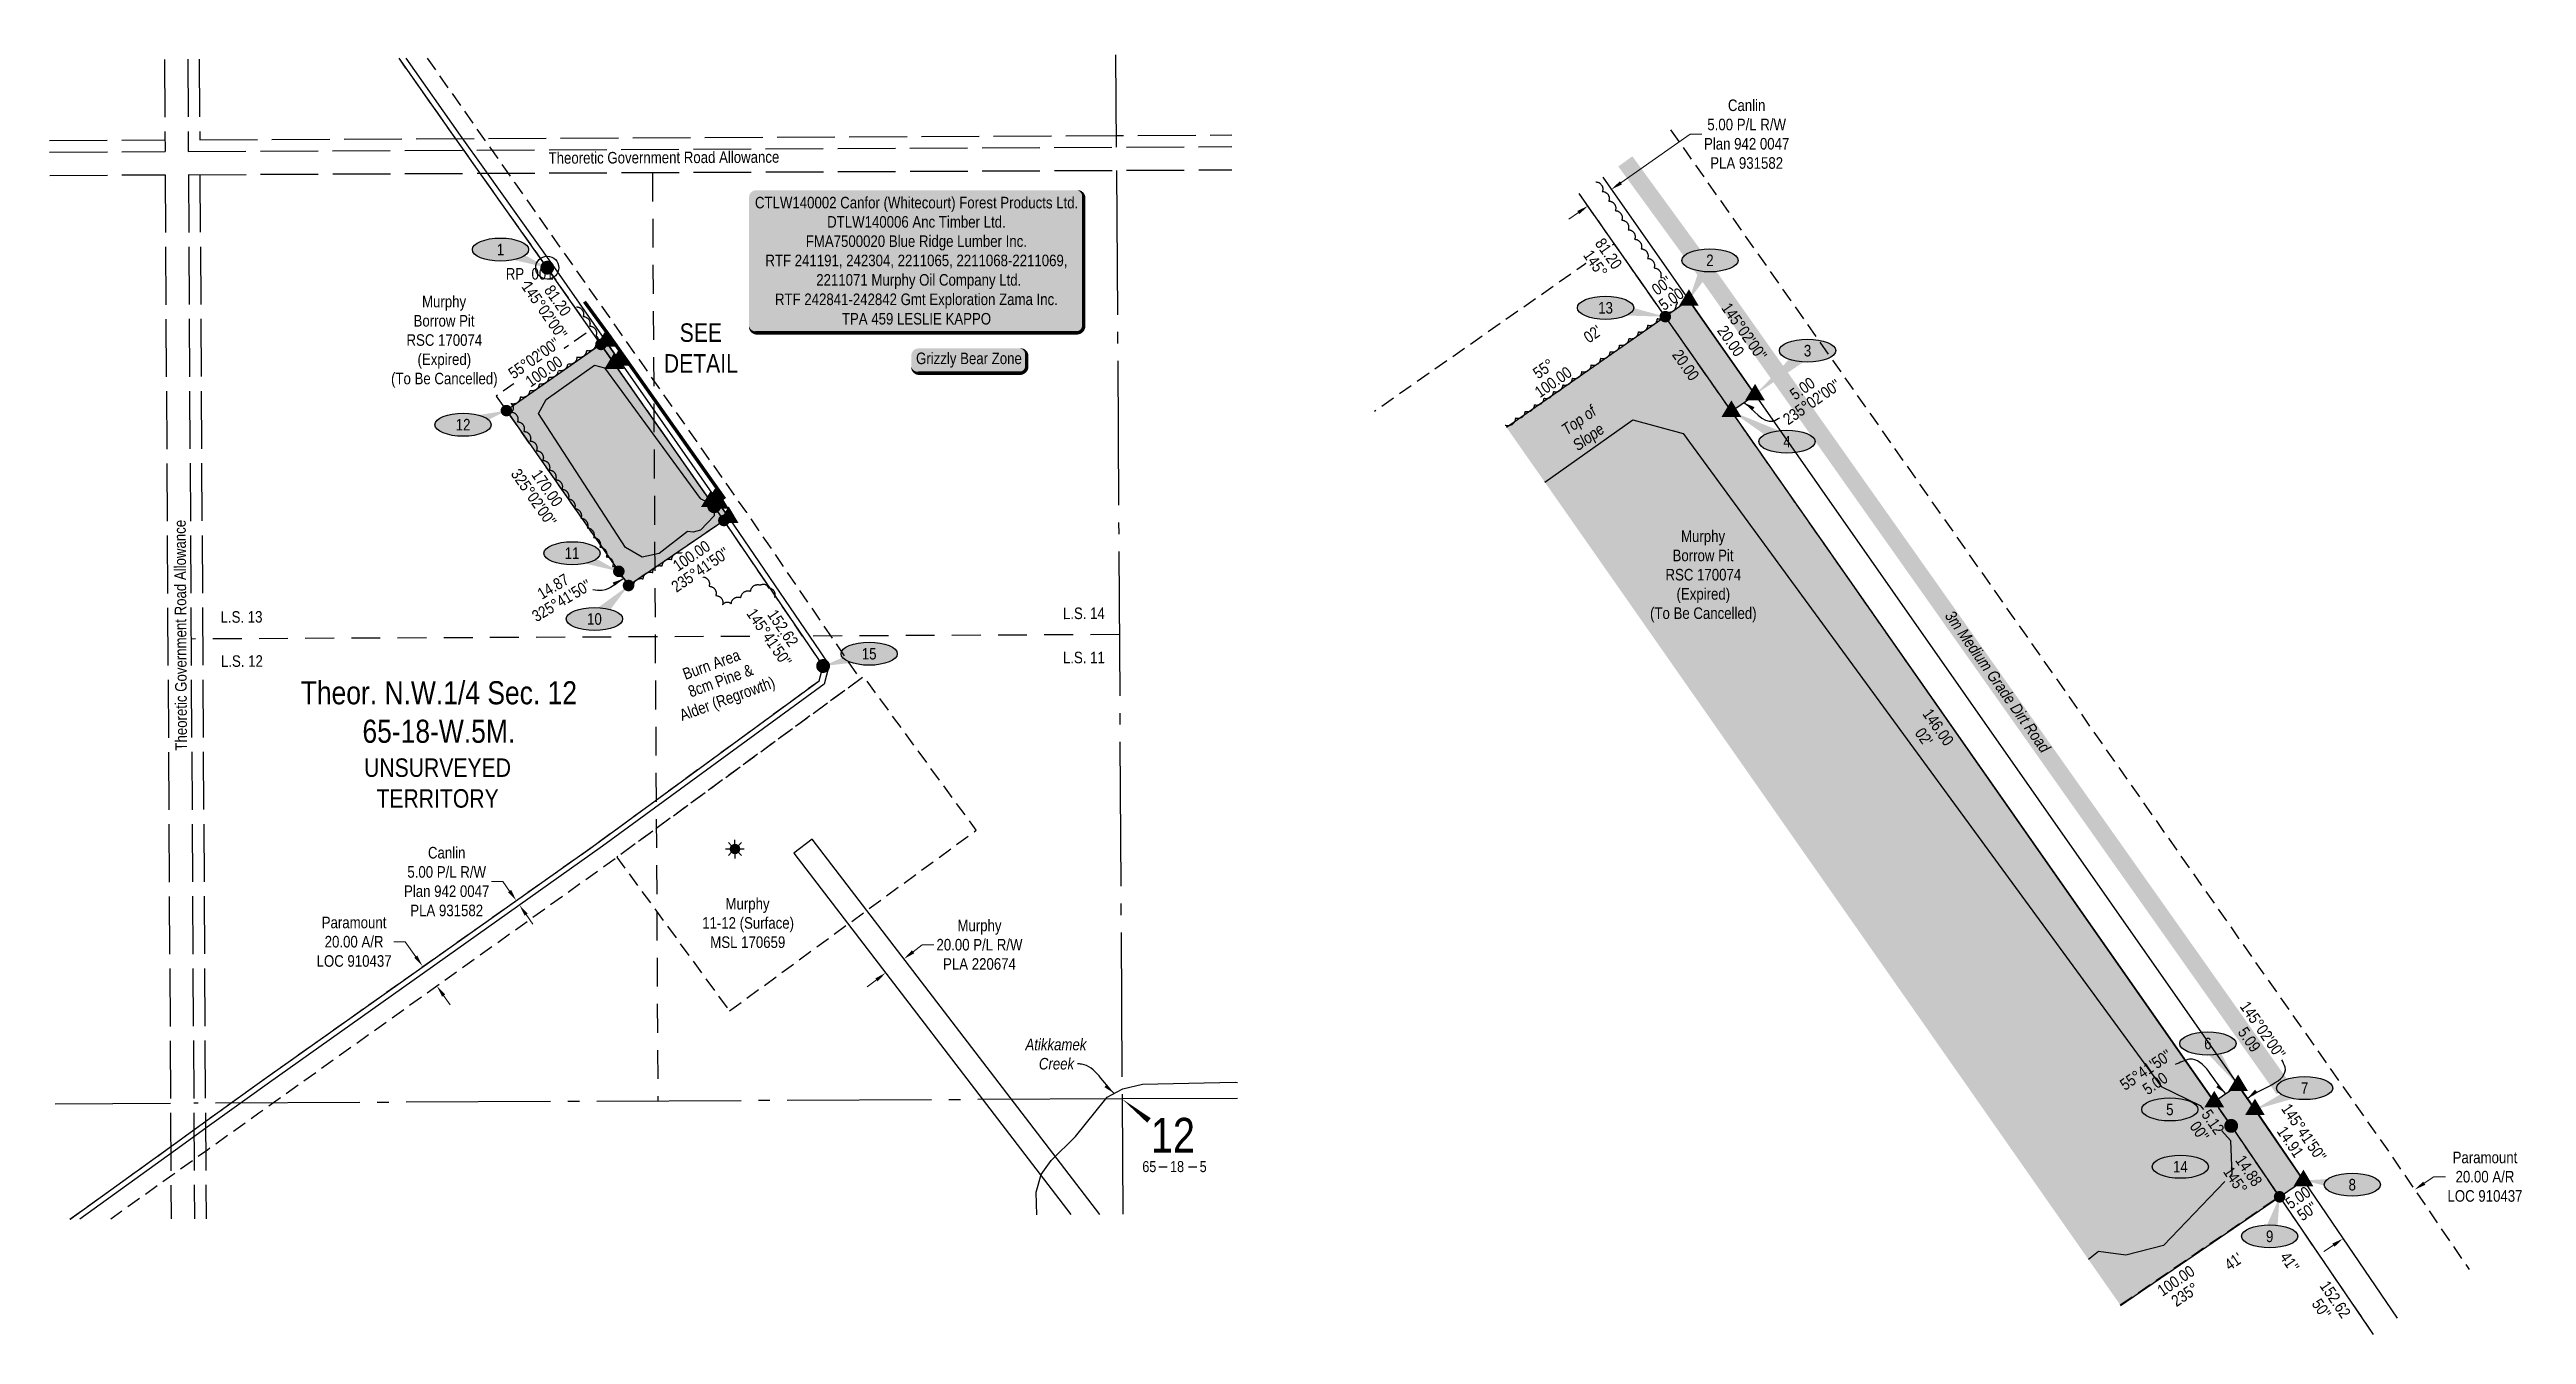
# Model space of a CAD drawing. Extents: x 524982 to 528930, y 6051341 to 6054222.
# Drawn here: x 525899 to 528044, y 6051341 to 6052454 of the extents above; entities that cross this region are included whole.
import ezdxf
from ezdxf.enums import TextEntityAlignment as Align

# ---------------------------------------------------------------- set-up
doc = ezdxf.new("R2010")
doc.units = 0
doc.header["$LTSCALE"] = 5
for name, pattern in [('0', [1, 1, 0]), ('foc-ACCESSROAD', [3.75, 2.5, -1.25]), ('foc-LSD', [8, 5, -3]), ('foc-QUARTERLINE', [33, 25, -3, 2, -3]), ('foc-UNSURVEYED', [12.5, 10, -2.5])]:
    doc.linetypes.add(name, pattern=pattern)
for name, color, linetype in [('10', 1, 'Continuous'), ('35', 37, 'Continuous'), ('9', 3, 'Continuous'), ('AS-ROADS', 254, 'Continuous'), ('AS-WILDLIFE-BLOCK', 131, 'Continuous'), ('C-RW', 13, 'Continuous'), ('C-SYMBOL', 7, 'Continuous'), ('C-WS', 13, 'foc-ACCESSROAD'), ('C-WS-S', 13, 'Continuous'), ('CG-NOTES', 7, 'Continuous'), ('DETAIL-T', 7, 'Continuous'), ('F-AR', 190, 'foc-ACCESSROAD'), ('L-BD', 7, 'Continuous'), ('L-BD1', 253, 'Continuous'), ('L-MON', 1, 'Continuous'), ('L-QSEC', 8, 'foc-QUARTERLINE'), ('L-ROAD-T', 7, 'Continuous'), ('L-SECLBL', 7, 'Continuous'), ('L-SECTION-LSD', 7, 'foc-LSD'), ('L-UNS-T', 3, 'Continuous'), ('L-USEC', 7, 'foc-UNSURVEYED'), ('P-ELEVATION', 7, 'Continuous'), ('P-PROPOSED', 10, 'Continuous'), ('P-PROPOSED-H', 21, 'Continuous'), ('T-BUSH', 110, '0'), ('T-BUSH-T', 110, 'Continuous'), ('T-SLOPE', 48, 'Continuous'), ('T-WATER', 160, 'Continuous'), ('T-WATER-T', 170, 'Continuous')]:
    doc.layers.add(name, color=color, linetype=linetype)
for name, color, linetype, lineweight in [('C-RW-T', 13, 'Continuous', 9), ('C-WS-T', 13, 'Continuous', 9), ('F-AR-T', 190, 'Continuous', 9), ('F-RW-T', 190, 'Continuous', 9), ('T-TEXT', 48, 'Continuous', 18)]:
    doc.layers.add(name, color=color, linetype=linetype, lineweight=lineweight)
doc.styles.add('100L', font='ARIALN.TTF', dxfattribs={"height": 11})
doc.styles.add('175L', font='ARIALN.TTF', dxfattribs={"height": 20})
doc.styles.add('80', font='ARIALN.TTF', dxfattribs={"height": 10})
doc.styles.add('80CG', font='ARIALN.TTF', dxfattribs={"height": 10})
doc.styles.add('80L', font='ARIALN.TTF', dxfattribs={"height": 10})
doc.styles.add('80LS', font='ARIALNI.TTF', dxfattribs={"height": 10})
doc.styles.add('foc-LtypeFont', font='ARIALN.TTF', dxfattribs={"height": 7.35})
doc.styles.add('SIMPLEX', font='ARIALN.TTF')
doc.linetypes.add('foc-TOPO-flowdirection-NOLINE', pattern='A,0,[">",foc-LtypeFont,S=0.3,R=0,X=0,Y=-0.945],-20,[">",foc-LtypeFont,S=0.3,R=0,X=0,Y=-0.945],0', length=20)
doc.dimstyles.new('Compass 5 000', dxfattribs={"dimscale": 5, "dimtxt": 9, "dimasz": 2, "dimexe": 0.2, "dimexo": 0.0625, "dimgap": 0.5, "dimtad": 0, "dimtih": 1, "dimtoh": 1, "dimzin": 0, "dimdsep": 46, "dimtxsty": '80CG', "dimcen": 0.1, "dimse1": 1, "dimse2": 1, "dimclrd": 256, "dimclrt": 256, "dimaunit": 1, "dimadec": 4, "dimazin": 0, "dimtfac": 0.06, "dimtofl": 0, "dimtmove": 0, "dimatfit": 1, "dimfxl": 0.2, "dimtolj": 1, "dimtzin": 0, "dimlwd": -1, "dimarcsym": 0})

msp = doc.modelspace()

# ---------------------------------------------------------------- texts
at = {"layer": '35', "color": 3, "style": '80'}
msp.add_attdef('RP_001', (526294.092, 6052254.488), 'RP', height=9.9949, dxfattribs=at)
at = {"layer": 'C-SYMBOL', "color": 3, "insert": (526236.129, 6051906.667), "char_height": 19.98973, "width": 238.29043, "attachment_point": 2, "style": '175L'}
msp.add_mtext('Theor. N.W.1/4 Sec. 12\\P65-18-W.5M.', dxfattribs=at)
at = {"layer": 'C-WS-T', "char_height": 9.99487, "attachment_point": 1, "style": '80L'}
for s, width, insert in [('\\pi27.22565,t137.16918;Murphy\\P\\pi19.89313,tz;Borrow Pit\\P\\pi13.78439;RSC 170074\\P\\pi23.30883;(Expired)\\P\\pi0.39427;(To Be Cancelled)', 91.67638, (527284.632, 6052037.262)), ('\\pi20.86466;Murphy\\P\\pi0.66357;11-12 (Surface)\\P\\pi7.69612;MSL 170659', 78.9544, (526463.498, 6051718.996))]:
    msp.add_mtext_dynamic_manual_height_columns(s, width=width, gutter_width=49.974, heights=[0], dxfattribs=dict(at, insert=insert))
at = {"layer": 'DETAIL-T', "color": 3, "insert": (526463.015, 6052195.249), "char_height": 15.9918, "width": 63.60346, "attachment_point": 5, "style": '80CG'}
msp.add_mtext('SEE\\PDETAIL', dxfattribs=at)
at = {"layer": 'L-BD1', "style": '80L'}
for s, height, rotation, p in [("145°02'00''", 9.99487, 304.9671, (527366.66, 6052209.501)), ('20.00', 9.9949, 304.9671, (527354.989, 6052201.338)), ('20.00', 9.9949, 304.9671, (527315.975, 6052180.459)), ("235°02'00''", 9.99487, 34.9671, (527425.115, 6052148.503)), ('5.00', 9.9949, 34.9671, (527416.952, 6052160.174)), ("325°02'00''", 9.99487, 304.9671, (526318.299, 6052065.762)), ('170.00', 9.9949, 304.9671, (526329.971, 6052073.924)), ("325°41'50''", 9.99487, 30.963415, (526342.414, 6051976.535)), ('14.87', 9.9949, 30.963415, (526335.087, 6051988.748)), ("02'", 9.9949, 304.9671, (527522.181, 6051858.503)), ("145°02'00''", 9.99487, 304.9671, (527815.691, 6051604.549)), ('5.09', 9.9949, 304.9671, (527804.019, 6051596.386)), ("145°41'50''", 9.99487, 304.3029, (527851.325, 6051515.77)), ('14.91', 9.9949, 304.3029, (527839.559, 6051507.743)), ('5.00', 9.9949, 34.3029, (527846.11, 6051459.482)), ("50''", 9.9949, 34.3029, (527854.137, 6051447.717)), ("41'", 9.9949, 34.3029, (527790.332, 6051404.187))]:
    msp.add_text(s, height=height, rotation=rotation, dxfattribs=at).set_placement(p, align=Align.MIDDLE)
at = {"layer": 'L-BD1', "char_height": 9.9949, "attachment_point": 2, "style": '80L', "bg_fill": 1, "box_fill_scale": 1.15, "bg_fill_color": 21, "bg_fill_transparency": 0}
for s, insert, width, rotation in [('146.00', (527538.723, 6051869.694), 34.51611, 304.9671), ("55°41'50''", (527711.586, 6051574.247), 49.91065, 34.3029), ('5.00', (527719.613, 6051562.481), 21.8214, 34.3029)]:
    msp.add_mtext(s, dxfattribs=dict(at, insert=insert, width=width, rotation=rotation))
at = {"layer": 'L-BD1', "char_height": 9.99487, "attachment_point": 1, "line_spacing_factor": 0.855, "style": '80L', "bg_fill": 1, "box_fill_scale": 1, "bg_fill_color": 21, "bg_fill_transparency": 0}
for s, insert, width, rotation in [("\\pi0.27837;5.12\\P\\pi2.83845;00''", (527770.103, 6051537.257), 21.78049, 304.9671), ('\\pi0.66357;14.88\\P\\pi2.85208;145°', (527799.315, 6051497.915), 28.23693, 304.3029)]:
    msp.add_mtext(s, dxfattribs=dict(at, insert=insert, width=width, rotation=rotation))
at = {"layer": 'L-ROAD-T', "style": '80L'}
for rotation, p in [(0.267536, (526431.054, 6052360.252)), (90.330409, (526012.459, 6051946.494))]:
    msp.add_text('Theoretic Government Road Allowance', height=9.99487, rotation=rotation, dxfattribs=at).set_placement(p, align=Align.MIDDLE_CENTER)
at = {"layer": 'L-UNS-T', "color": 3, "insert": (526234.996, 6051818.373), "char_height": 15.99179, "attachment_point": 5, "style": '80L'}
msp.add_mtext_dynamic_manual_height_columns('UNSURVEYED TERRITORY', width=126.34886, gutter_width=47.476, heights=[0], dxfattribs=at)
at = {"layer": 'T-TEXT', "insert": (527590.228, 6051909.248), "char_height": 9.99487, "width": 147.0163, "attachment_point": 2, "rotation": 305.242944, "style": '80LS'}
msp.add_mtext('3m Medium Grade Dirt Road', dxfattribs=at)
at = {"layer": 'T-WATER-T', "insert": (526744.073, 6051597.049), "char_height": 9.98973, "attachment_point": 1, "style": '80L'}
msp.add_mtext_dynamic_manual_height_columns('\\pi0.04995;{\\fArial Narrow|b0|i1|c0|p34;Atikkamek \\P\\pi11.70236;Creek}', width=53.49656, gutter_width=49.974, heights=[0], dxfattribs=at)

# ---------------------------------------------------------------- blocks, each defined once
blk = doc.blocks.new('L-SECLBL')
at = {"layer": '9', "color": 7}
for p, q in [((-5.1, -27.8), (-12.3, -27.8)), ((20.7, -27.8), (13.5, -27.8))]:
    blk.add_line(p, q, dxfattribs=at)
at = {"layer": '10', "color": 2, "style": 'SIMPLEX'}
blk.add_attdef('SEC', text='', height=30, dxfattribs=at).set_placement((0, 0), align=Align.MIDDLE)
at = {"layer": '10', "color": 5, "style": '80L'}
blk.add_attdef('TWP', text='', height=9.5, dxfattribs=at).set_placement((-14.4, -27.4), align=Align.MIDDLE_RIGHT)
blk.add_attdef('RGE', text='', height=9.5, dxfattribs=at).set_placement((3.6, -27.4), align=Align.MIDDLE_CENTER)
blk.add_attdef('MER', text='', height=9.5, dxfattribs=at).set_placement((23.2, -27.4), align=Align.MIDDLE_LEFT)
blk = doc.blocks.new('*D421')
at = {"layer": 'C-RW-T', "transparency": 16777216}
for p, q in [((526646.8, 6051672.3), (526654.7, 6051678.4)), ((526654.7, 6051678.4), (526664.7, 6051678.4)), ((526615.1, 6051648), (526607.1, 6051641.9))]:
    blk.add_line(p, q, dxfattribs=at)
for points in [[(526645.8, 6051673.6), (526647.8, 6051671), (526638.9, 6051666.2)], [(526614.1, 6051649.3), (526616.1, 6051646.7), (526623, 6051654.1)]]:
    blk.add_solid(points, dxfattribs=at)
at = {"layer": 'C-RW-T', "transparency": 16777216, "insert": (526704.3, 6051678.4), "char_height": 10, "attachment_point": 5, "style": '80CG'}
blk.add_mtext('\\A1;Murphy\\P20.00 P/L R/W\\PPLA 220674', dxfattribs=at)
blk = doc.blocks.new('*D422')
at = {"layer": 'F-AR-T', "transparency": 16777216}
for p, q in [((526207, 6051681), (526197, 6051681)), ((526216.2, 6051668.1), (526207, 6051681)), ((526240.2, 6051634.5), (526246, 6051626.4))]:
    blk.add_line(p, q, dxfattribs=at)
for points in [[(526217.5, 6051669.1), (526214.8, 6051667.2), (526222, 6051660)], [(526241.6, 6051635.5), (526238.9, 6051633.5), (526234.4, 6051642.6)]]:
    blk.add_solid(points, dxfattribs=at)
at = {"layer": 'F-AR-T', "transparency": 16777216, "insert": (526162.7, 6051681), "char_height": 10, "attachment_point": 5, "style": '80CG'}
blk.add_mtext('\\A1;Paramount\\P20.00 A/R\\PLOC 910437', dxfattribs=at)
blk = doc.blocks.new('*D423')
at = {"layer": 'F-RW-T', "transparency": 16777216}
for p, q in [((526291.6, 6051733.1), (526281.6, 6051733.1)), ((526297.4, 6051724.9), (526291.6, 6051733.1)), ((526311.8, 6051704.6), (526317.6, 6051696.4))]:
    blk.add_line(p, q, dxfattribs=at)
for points in [[(526298.7, 6051725.9), (526296, 6051723.9), (526303.2, 6051716.7)], [(526313.1, 6051705.5), (526310.4, 6051703.6), (526306, 6051712.7)]]:
    blk.add_solid(points, dxfattribs=at)
at = {"layer": 'F-RW-T', "transparency": 16777216, "insert": (526242.9, 6051733.1), "char_height": 10, "attachment_point": 5, "style": '80CG'}
blk.add_mtext('\\A1;Canlin\\P5.00 P/L R/W\\PPlan 942 0047\\PPLA 931582', dxfattribs=at)
blk = doc.blocks.new('fdia')
at = {"color": 255, "const_width": 1}
blk.add_lwpolyline([(-0.5, 0, 1), (0.5, 0, 1)], format="xyb", close=True, dxfattribs=at)
blk = doc.blocks.new('Fdiaa')
blk.add_blockref('fdia', (0, 0))
blk = doc.blocks.new('fdib')
at = {"color": 1, "const_width": 1.6}
blk.add_lwpolyline([(-0.4, 0, 1), (0.4, 0, 1)], format="xyb", close=True, dxfattribs=at)
at = {"color": 1}
blk.add_circle((0, 0), 0.8, dxfattribs=at)
blk = doc.blocks.new('Fdibb')
blk.add_blockref('fdib', (0, 0))
blk = doc.blocks.new('fdicc')
for name in ['Fdibb', 'Fdiaa']:
    blk.add_blockref(name, (0, 0))
blk = doc.blocks.new('FDI')
blk.add_blockref('fdicc', (0, 0))
blk = doc.blocks.new('GAS')
h = blk.add_hatch(color=255)
h.dxf.hatch_style = 1
edge = h.paths.add_edge_path()
edge.add_arc((0, 0), 0.9, 0, 360)
for p, q in [((-0.81, 0), (-1.62, 0)), ((-0.57, 0.57), (-1.14, 1.14)), ((0, 0.81), (0, 1.62)), ((0.57, 0.57), (1.14, 1.14)), ((1.62, 0), (0.81, 0)), ((-0.57, -0.57), (-1.14, -1.14)), ((0, -0.81), (0, -1.62)), ((1.14, -1.14), (0.57, -0.57))]:
    blk.add_line(p, q)
blk.add_circle((0, 0), 0.8)
blk = doc.blocks.new('*U437')
h = blk.add_hatch(color=255)
edge = h.paths.add_edge_path()
edge.add_line((-139, -62.5), (139, -62.5))
edge.add_arc((139, -56.5), 6, 270, 360)
edge.add_line((145, -56.5), (145, 55))
edge.add_arc((139, 55), 6, 0, 90)
edge.add_line((139, 61), (-139, 61))
edge.add_arc((-139, 55), 6, 90, 180)
edge.add_line((-145, 55), (-145, -56.5))
edge.add_arc((-139, -56.5), 6, 180, 270)
at = {"color": 44, "flags": 128}
blk.add_lwpolyline([(-139, -62.5, 3, 3, 0), (139, -62.5, 3, 3, 0.414214), (145, -56.5, 3, 3, 0), (145, 55, 3, 0, 0.414214), (139, 61, 0, 0, 0), (-139, 61, 0, 0, 0.414214), (-145, 55, 0, 0, 0), (-145, -56.5, 0, 3, 0.414214)], format="xyseb", close=True, dxfattribs=at)
at = {"color": 44, "style": '80'}
blk.add_attdef('ENTER_TEXT_001', (-36, -5), '', height=10, dxfattribs=at)
blk = doc.blocks.new('*U440')
h = blk.add_hatch(color=255)
edge = h.paths.add_edge_path()
edge.add_line((-44, -11.5), (44, -11.5))
edge.add_arc((44, -5.5), 6, 270, 360)
edge.add_line((50, -5.5), (50, 4))
edge.add_arc((44, 4), 6, 0, 90)
edge.add_line((44, 10), (-44, 10))
edge.add_arc((-44, 4), 6, 90, 180)
edge.add_line((-50, 4), (-50, -5.5))
edge.add_arc((-44, -5.5), 6, 180, 270)
at = {"color": 131, "flags": 128}
blk.add_lwpolyline([(-44, -11.5, 3, 3, 0), (44, -11.5, 3, 3, 0.414214), (50, -5.5, 3, 3, 0), (50, 4, 3, 0, 0.414214), (44, 10, 0, 0, 0), (-44, 10, 0, 0, 0.414214), (-50, 4, 0, 0, 0), (-50, -5.5, 0, 3, 0.414214)], format="xyseb", close=True, dxfattribs=at)
at = {"color": 131, "style": '80'}
blk.add_attdef('ENTER_TEXT_001', (-36, -5), '', height=10, dxfattribs=at)
blk = doc.blocks.new('*D453')
at = {"layer": 'F-RW-T', "transparency": 16777216}
for p, q in [((527259.8, 6052338.3), (527319.9, 6052380.4)), ((527319.9, 6052380.4), (527329.9, 6052380.4)), ((527223, 6052312.5), (527214.8, 6052306.8))]:
    blk.add_line(p, q, dxfattribs=at)
for points in [[(527258.9, 6052339.7), (527260.8, 6052337), (527251.6, 6052332.6)], [(527222, 6052313.9), (527223.9, 6052311.2), (527231.2, 6052318.3)]]:
    blk.add_solid(points, dxfattribs=at)
at = {"layer": 'F-RW-T', "transparency": 16777216, "insert": (527368.7, 6052380.4), "char_height": 10, "attachment_point": 5, "style": '80CG'}
blk.add_mtext('\\A1;Canlin\\P5.00 P/L R/W\\PPlan 942 0047\\PPLA 931582', dxfattribs=at)
blk = doc.blocks.new('TRIA')
blk.add_hatch(color=255).paths.add_polyline_path([(-0.04, 1.52), (-1.47, -0.87), (1.39, -0.87)])
blk = doc.blocks.new('Hybrid_EC')
at = {"color": 251}
for points in [[(-1.3, -0.74), (0, 1.42), (1.3, -0.74)], [(0.47, -0.26), (0, 0.53), (-0.47, -0.26)]]:
    blk.add_lwpolyline(points, close=True, dxfattribs=at)
at = {"xscale": 1.2, "yscale": 1.2, "zscale": 1.2}
blk.add_blockref('TRIA', (0.05, 0.06), dxfattribs=at)
blk = doc.blocks.new('*U473')
at = {"layer": 'P-ELEVATION'}
h = blk.add_hatch(color=111, dxfattribs=at)
h.dxf.hatch_style = 1
edge = h.paths.add_edge_path()
edge.add_ellipse((0, 0), major_axis=(-24.4, 0), ratio=0.410256, start_angle=0, end_angle=360)
at = {"layer": 'P-ELEVATION', "color": 7, "flags": 128}
blk.add_lwpolyline([(0, 0, 12.5, 0, 0), (40.6, -15.7, 0, 0, 0)], format="xyseb", dxfattribs=at)
at = {"layer": 'P-ELEVATION', "color": 7}
blk.add_ellipse((0, 0), major_axis=(-24.4, 0), ratio=0.410256, dxfattribs=at)
at = {"layer": 'P-ELEVATION', "style": '80'}
blk.add_attdef('ELEVATION', text='', height=10, dxfattribs=at).set_placement((0, 0), align=Align.MIDDLE_CENTER)
blk = doc.blocks.new('*U461')
at = {"layer": 'P-ELEVATION'}
h = blk.add_hatch(color=111, dxfattribs=at)
h.dxf.hatch_style = 1
edge = h.paths.add_edge_path()
edge.add_ellipse((0, 0), major_axis=(-24.4, 0), ratio=0.410256, start_angle=0, end_angle=360)
at = {"layer": 'P-ELEVATION', "color": 7, "flags": 128}
blk.add_lwpolyline([(0, 0, 12.5, 0, 0), (37.6, 12.2, 0, 0, 0)], format="xyseb", dxfattribs=at)
at = {"layer": 'P-ELEVATION', "color": 7}
blk.add_ellipse((0, 0), major_axis=(-24.4, 0), ratio=0.410256, dxfattribs=at)
at = {"layer": 'P-ELEVATION', "style": '80'}
blk.add_attdef('ELEVATION', text='', height=10, dxfattribs=at).set_placement((0, 0), align=Align.MIDDLE_CENTER)
blk = doc.blocks.new('*U455')
at = {"layer": 'P-ELEVATION'}
h = blk.add_hatch(color=111, dxfattribs=at)
h.dxf.hatch_style = 1
edge = h.paths.add_edge_path()
edge.add_ellipse((0, 0), major_axis=(-24.4, 0), ratio=0.410256, start_angle=0, end_angle=360)
at = {"layer": 'P-ELEVATION', "color": 7, "flags": 128}
blk.add_lwpolyline([(0, 0, 12.5, 0, 0), (40.6, -15.7, 0, 0, 0)], format="xyseb", dxfattribs=at)
at = {"layer": 'P-ELEVATION', "color": 7}
blk.add_ellipse((0, 0), major_axis=(-24.4, 0), ratio=0.410256, dxfattribs=at)
at = {"layer": 'P-ELEVATION', "style": '80'}
blk.add_attdef('ELEVATION', text='', height=10, dxfattribs=at).set_placement((0, 0), align=Align.MIDDLE_CENTER)
blk = doc.blocks.new('*U471')
at = {"layer": 'P-ELEVATION'}
h = blk.add_hatch(color=111, dxfattribs=at)
h.dxf.hatch_style = 1
edge = h.paths.add_edge_path()
edge.add_ellipse((0, 0), major_axis=(-24.4, 0), ratio=0.410256, start_angle=0, end_angle=360)
at = {"layer": 'P-ELEVATION', "color": 7, "flags": 128}
blk.add_lwpolyline([(0, 0, 12.5, 0, 0), (29.5, 29, 0, 0, 0)], format="xyseb", dxfattribs=at)
at = {"layer": 'P-ELEVATION', "color": 7}
blk.add_ellipse((0, 0), major_axis=(-24.4, 0), ratio=0.410256, dxfattribs=at)
at = {"layer": 'P-ELEVATION', "style": '80'}
blk.add_attdef('ELEVATION', text='', height=10, dxfattribs=at).set_placement((0, 0), align=Align.MIDDLE_CENTER)
blk = doc.blocks.new('*U472')
at = {"layer": 'P-ELEVATION'}
h = blk.add_hatch(color=111, dxfattribs=at)
h.dxf.hatch_style = 1
edge = h.paths.add_edge_path()
edge.add_ellipse((0, 0), major_axis=(-24.4, 0), ratio=0.410256, start_angle=0, end_angle=360)
at = {"layer": 'P-ELEVATION', "color": 7, "flags": 128}
blk.add_lwpolyline([(0, 0, 12.5, 0, 0), (-39.9, -10.7, 0, 0, 0)], format="xyseb", dxfattribs=at)
at = {"layer": 'P-ELEVATION', "color": 7}
blk.add_ellipse((0, 0), major_axis=(-24.4, 0), ratio=0.410256, dxfattribs=at)
at = {"layer": 'P-ELEVATION', "style": '80'}
blk.add_attdef('ELEVATION', text='', height=10, dxfattribs=at).set_placement((0, 0), align=Align.MIDDLE_CENTER)
blk = doc.blocks.new('PLIA')
at = {"color": 255, "const_width": 1}
blk.add_lwpolyline([(-0.5, 0, 1), (0.5, 0, 1)], format="xyb", close=True, dxfattribs=at)
blk = doc.blocks.new('PLIAA')
blk.add_blockref('PLIA', (0, 0))
blk = doc.blocks.new('PLIB')
at = {"color": 1}
blk.add_circle((0, 0), 0.8, dxfattribs=at)
blk = doc.blocks.new('PLIBB')
blk.add_blockref('PLIB', (0, 0))
blk = doc.blocks.new('PLICC')
for name in ['PLIAA', 'PLIBB']:
    blk.add_blockref(name, (0, 0))
blk = doc.blocks.new('PLI')
blk.add_blockref('PLICC', (0, 0))
blk = doc.blocks.new('*U475')
at = {"layer": 'P-ELEVATION'}
h = blk.add_hatch(color=111, dxfattribs=at)
h.dxf.hatch_style = 1
edge = h.paths.add_edge_path()
edge.add_ellipse((0, 0), major_axis=(-24.4, 0), ratio=0.410256, start_angle=0, end_angle=360)
at = {"layer": 'P-ELEVATION', "color": 7, "flags": 128}
blk.add_lwpolyline([(0, 0, 12.5, 0, 0), (51.8, -7.7, 0, 0, 0)], format="xyseb", dxfattribs=at)
at = {"layer": 'P-ELEVATION', "color": 7}
blk.add_ellipse((0, 0), major_axis=(-24.4, 0), ratio=0.410256, dxfattribs=at)
at = {"layer": 'P-ELEVATION', "style": '80'}
blk.add_attdef('ELEVATION', text='', height=10, dxfattribs=at).set_placement((0, 0), align=Align.MIDDLE_CENTER)
blk = doc.blocks.new('*U474')
at = {"layer": 'P-ELEVATION'}
h = blk.add_hatch(color=111, dxfattribs=at)
h.dxf.hatch_style = 1
edge = h.paths.add_edge_path()
edge.add_ellipse((0, 0), major_axis=(-24.4, 0), ratio=0.410256, start_angle=0, end_angle=360)
at = {"layer": 'P-ELEVATION', "color": 7, "flags": 128}
blk.add_lwpolyline([(0, 0, 12.5, 0, 0), (-18.2, -34.5, 0, 0, 0)], format="xyseb", dxfattribs=at)
at = {"layer": 'P-ELEVATION', "color": 7}
blk.add_ellipse((0, 0), major_axis=(-24.4, 0), ratio=0.410256, dxfattribs=at)
at = {"layer": 'P-ELEVATION', "style": '80'}
blk.add_attdef('ELEVATION', text='', height=10, dxfattribs=at).set_placement((0, 0), align=Align.MIDDLE_CENTER)
blk = doc.blocks.new('*U476')
at = {"layer": 'P-ELEVATION'}
h = blk.add_hatch(color=111, dxfattribs=at)
h.dxf.hatch_style = 1
edge = h.paths.add_edge_path()
edge.add_ellipse((0, 0), major_axis=(-24.4, 0), ratio=0.410256, start_angle=0, end_angle=360)
at = {"layer": 'P-ELEVATION', "color": 7, "flags": 128}
blk.add_lwpolyline([(0, 0, 12.5, 0, 0), (-45.5, -38.2, 0, 0, 0)], format="xyseb", dxfattribs=at)
at = {"layer": 'P-ELEVATION', "color": 7}
blk.add_ellipse((0, 0), major_axis=(-24.4, 0), ratio=0.410256, dxfattribs=at)
at = {"layer": 'P-ELEVATION', "style": '80'}
blk.add_attdef('ELEVATION', text='', height=10, dxfattribs=at).set_placement((0, 0), align=Align.MIDDLE_CENTER)
blk = doc.blocks.new('*U477')
at = {"layer": 'P-ELEVATION'}
h = blk.add_hatch(color=111, dxfattribs=at)
h.dxf.hatch_style = 1
edge = h.paths.add_edge_path()
edge.add_ellipse((0, 0), major_axis=(-24.4, 0), ratio=0.410256, start_angle=0, end_angle=360)
at = {"layer": 'P-ELEVATION', "color": 7, "flags": 128}
blk.add_lwpolyline([(0, 0, 12.5, 0, 0), (-48.2, 26.4, 0, 0, 0)], format="xyseb", dxfattribs=at)
at = {"layer": 'P-ELEVATION', "color": 7}
blk.add_ellipse((0, 0), major_axis=(-24.4, 0), ratio=0.410256, dxfattribs=at)
at = {"layer": 'P-ELEVATION', "style": '80'}
blk.add_attdef('ELEVATION', text='', height=10, dxfattribs=at).set_placement((0, 0), align=Align.MIDDLE_CENTER)
blk = doc.blocks.new('*U478')
at = {"layer": 'P-ELEVATION'}
h = blk.add_hatch(color=111, dxfattribs=at)
h.dxf.hatch_style = 1
edge = h.paths.add_edge_path()
edge.add_ellipse((0, 0), major_axis=(-24.4, 0), ratio=0.410256, start_angle=0, end_angle=360)
at = {"layer": 'P-ELEVATION', "color": 7, "flags": 128}
blk.add_lwpolyline([(0, 0, 12.5, 0, 0), (-42.4, 3.6, 0, 0, 0)], format="xyseb", dxfattribs=at)
at = {"layer": 'P-ELEVATION', "color": 7}
blk.add_ellipse((0, 0), major_axis=(-24.4, 0), ratio=0.410256, dxfattribs=at)
at = {"layer": 'P-ELEVATION', "style": '80'}
blk.add_attdef('ELEVATION', text='', height=10, dxfattribs=at).set_placement((0, 0), align=Align.MIDDLE_CENTER)
blk = doc.blocks.new('*U481')
at = {"layer": 'P-ELEVATION'}
h = blk.add_hatch(color=111, dxfattribs=at)
h.dxf.hatch_style = 1
edge = h.paths.add_edge_path()
edge.add_ellipse((0, 0), major_axis=(-24.4, 0), ratio=0.410256, start_angle=0, end_angle=360)
at = {"layer": 'P-ELEVATION', "color": 7, "flags": 128}
blk.add_lwpolyline([(0, 0, 12.5, 0, 0), (-43.1, -18.6, 0, 0, 0)], format="xyseb", dxfattribs=at)
at = {"layer": 'P-ELEVATION', "color": 7}
blk.add_ellipse((0, 0), major_axis=(-24.4, 0), ratio=0.410256, dxfattribs=at)
at = {"layer": 'P-ELEVATION', "style": '80'}
blk.add_attdef('ELEVATION', text='', height=10, dxfattribs=at).set_placement((0, 0), align=Align.MIDDLE_CENTER)
blk = doc.blocks.new('*U480')
at = {"layer": 'P-ELEVATION'}
h = blk.add_hatch(color=111, dxfattribs=at)
h.dxf.hatch_style = 1
edge = h.paths.add_edge_path()
edge.add_ellipse((0, 0), major_axis=(-24.4, 0), ratio=0.410256, start_angle=0, end_angle=360)
at = {"layer": 'P-ELEVATION', "color": 7, "flags": 128}
blk.add_lwpolyline([(0, 0, 12.5, 0, 0), (44, 35.4, 0, 0, 0)], format="xyseb", dxfattribs=at)
at = {"layer": 'P-ELEVATION', "color": 7}
blk.add_ellipse((0, 0), major_axis=(-24.4, 0), ratio=0.410256, dxfattribs=at)
at = {"layer": 'P-ELEVATION', "style": '80'}
blk.add_attdef('ELEVATION', text='', height=10, dxfattribs=at).set_placement((0, 0), align=Align.MIDDLE_CENTER)
blk = doc.blocks.new('*U479')
at = {"layer": 'P-ELEVATION'}
h = blk.add_hatch(color=111, dxfattribs=at)
h.dxf.hatch_style = 1
edge = h.paths.add_edge_path()
edge.add_ellipse((0, 0), major_axis=(-24.4, 0), ratio=0.410256, start_angle=0, end_angle=360)
at = {"layer": 'P-ELEVATION', "color": 7, "flags": 128}
blk.add_lwpolyline([(0, 0, 12.5, 0, 0), (8.6, 34.3, 0, 0, 0)], format="xyseb", dxfattribs=at)
at = {"layer": 'P-ELEVATION', "color": 7}
blk.add_ellipse((0, 0), major_axis=(-24.4, 0), ratio=0.410256, dxfattribs=at)
at = {"layer": 'P-ELEVATION', "style": '80'}
blk.add_attdef('ELEVATION', text='', height=10, dxfattribs=at).set_placement((0, 0), align=Align.MIDDLE_CENTER)
blk = doc.blocks.new('*U482')
at = {"layer": 'P-ELEVATION'}
h = blk.add_hatch(color=111, dxfattribs=at)
h.dxf.hatch_style = 1
edge = h.paths.add_edge_path()
edge.add_ellipse((0, 0), major_axis=(-24.4, 0), ratio=0.410256, start_angle=0, end_angle=360)
at = {"layer": 'P-ELEVATION', "color": 7, "flags": 128}
blk.add_lwpolyline([(0, 0, 12.5, 0, 0), (38.5, 6.7, 0, 0, 0)], format="xyseb", dxfattribs=at)
at = {"layer": 'P-ELEVATION', "color": 7}
blk.add_ellipse((0, 0), major_axis=(-24.4, 0), ratio=0.410256, dxfattribs=at)
at = {"layer": 'P-ELEVATION', "style": '80'}
blk.add_attdef('ELEVATION', text='', height=10, dxfattribs=at).set_placement((0, 0), align=Align.MIDDLE_CENTER)
blk = doc.blocks.new('*U483')
at = {"layer": 'P-ELEVATION'}
h = blk.add_hatch(color=111, dxfattribs=at)
h.dxf.hatch_style = 1
edge = h.paths.add_edge_path()
edge.add_ellipse((0, 0), major_axis=(-24.4, 0), ratio=0.410256, start_angle=0, end_angle=360)
at = {"layer": 'P-ELEVATION', "color": 7, "flags": 128}
blk.add_lwpolyline([(0, 0, 12.5, 0, 0), (26.2, -36.3, 0, 0, 0)], format="xyseb", dxfattribs=at)
at = {"layer": 'P-ELEVATION', "color": 7}
blk.add_ellipse((0, 0), major_axis=(-24.4, 0), ratio=0.410256, dxfattribs=at)
at = {"layer": 'P-ELEVATION', "style": '80'}
blk.add_attdef('ELEVATION', text='', height=10, dxfattribs=at).set_placement((0, 0), align=Align.MIDDLE_CENTER)
blk = doc.blocks.new('*D485')
at = {"layer": 'F-AR-T', "transparency": 16777216}
for p, q in [((527955.5, 6051471.9), (527963.8, 6051477.5)), ((527963.8, 6051477.5), (527973.8, 6051477.5)), ((527876.9, 6051418.3), (527868.6, 6051412.7))]:
    blk.add_line(p, q, dxfattribs=at)
for points in [[(527954.6, 6051473.3), (527956.4, 6051470.5), (527947.2, 6051466.3)], [(527875.9, 6051419.7), (527877.8, 6051416.9), (527885.2, 6051423.9)]]:
    blk.add_solid(points, dxfattribs=at)
at = {"layer": 'F-AR-T', "transparency": 16777216, "insert": (528008.1, 6051477.5), "char_height": 10, "attachment_point": 5, "style": '80CG'}
blk.add_mtext('\\A1;Paramount\\P20.00 A/R\\PLOC 910437', dxfattribs=at)

# ---------------------------------------------------------------- dimensions: what is measured, and where the dimension line sits
at = {"layer": 'C-RW-T', "color": 1}
dim = msp.add_aligned_dim(p1=(526630.086, 6051644.837), p2=(526645.95, 6051657), distance=11.638, text='Murphy\\P20.00 P/L R/W\\PPLA 220674', dimstyle='Compass 5 000', dxfattribs=at)
dim.commit()
dim.dimension.update_dxf_attribs({"geometry": '*D421', "text_midpoint": (526704.279, 6051678.405)})
at = {"layer": 'F-AR-T'}
dim = msp.add_linear_dim(base=(526234.393, 6051642.639), p1=(526062.675, 6051546.132), p2=(526075.091, 6051528.763), angle=305.559046, text='Paramount\\P20.00 A/R\\PLOC 910437', dimstyle='Compass 5 000', dxfattribs=at)
dim.commit()
dim.dimension.update_dxf_attribs({"geometry": '*D422', "text_midpoint": (526162.697, 6051680.962), "dimtype": 161})
at = {"layer": 'F-AR-T', "color": 6}
dim = msp.add_linear_dim(base=(527947.229, 6051466.277), p1=(527884.189, 6051425.349), p2=(527946.268, 6051467.686), angle=34.294239, text='Paramount\\P20.00 A/R\\PLOC 910437', dimstyle='Compass 5 000', dxfattribs=at)
dim.commit()
dim.dimension.update_dxf_attribs({"geometry": '*D485', "text_midpoint": (528008.053, 6051477.546), "dimtype": 161})
at = {"layer": 'F-RW-T'}
dim = msp.add_aligned_dim(p1=(526307.458, 6051713.752), p2=(526304.616, 6051717.766), distance=1.79, text='Canlin\\P5.00 P/L R/W\\PPlan 942 0047\\PPLA 931582', dimstyle='Compass 5 000', dxfattribs=at)
dim.commit()
dim.dimension.update_dxf_attribs({"geometry": '*D423', "text_midpoint": (526242.864, 6051733.055)})

# ---------------------------------------------------------------- hatches: boundary and pattern name
at = {"layer": 'P-PROPOSED-H'}
h = msp.add_hatch(color=256, dxfattribs=at)
h.dxf.hatch_style = 1
h.paths.add_polyline_path([(527160.845, 6052126.32), (527692.467, 6051366.157), (527830.22, 6051460.135), (527850.861, 6051474.217), (527808.86, 6051535.783), (527794.29, 6051556.616), (527773.647, 6051542.533), (527355.478, 6052140.471), (527375.954, 6052154.792), (527318.673, 6052236.698)])
h = msp.add_hatch(color=256, dxfattribs=at)
h.dxf.hatch_style = 1
h.paths.add_polyline_path([(526387.986, 6052181.934), (526392.082, 6052184.798), (526380.626, 6052201.179), (526376.53, 6052198.315), (526294.624, 6052141.034), (526391.995, 6052001.827), (526400.37, 6051989.539), (526482.935, 6052045.867), (526487.063, 6052048.683), (526478.663, 6052060.996), (526475.749, 6052065.163), (526471.62, 6052062.346)])

# ---------------------------------------------------------------- linework, layer by layer
at = {"layer": '35', "color": 3}
msp.add_circle((526330.02, 6052264.82), 9.995, dxfattribs=at)
at = {"layer": 'AS-ROADS', "flags": 128}
for points, const_width in [([(527263.633, 6052356.869), (527338.91, 6052253.646), (527833.725, 6051553.316)], 14.992), ([(526362.221, 6052235.356), (526384.673, 6052204.569), (526483.636, 6052064.503)], 2.998)]:
    msp.add_lwpolyline(points, dxfattribs=dict(at, const_width=const_width))
at = {"layer": 'C-RW', "flags": 128}
msp.add_lwpolyline([(526808.597, 6051444.88), (526559.422, 6051769.846), (526543.559, 6051757.683), (526783.499, 6051444.761)], dxfattribs=at)
at = {"layer": 'C-WS', "flags": 128}
msp.add_lwpolyline([(527692.19, 6051366.552), (527830.004, 6051460.572), (527788.062, 6051522.049), (527254.098, 6052285.558), (527046.269, 6052140.213)], dxfattribs=at)
for points in [[(526285.763, 6052153.641), (526391.905, 6052001.892), (526400.285, 6051989.597), (526482.892, 6052045.954), (526474.503, 6052058.25), (526367.711, 6052210.952)], [(526487.762, 6051621.138), (526701.501, 6051777.613), (526604.09, 6051910.673), (526390.367, 6051754.204)]]:
    msp.add_lwpolyline(points, close=True, dxfattribs=at)
at = {"layer": 'F-AR', "flags": 128}
for points in [[(527302.818, 6052384.277), (527927.967, 6051494.52), (527994.262, 6051397.314)], [(527911.593, 6051340.934), (527788.477, 6051521.492), (527223.706, 6052328.942)]]:
    msp.add_lwpolyline(points, dxfattribs=at)
at = {"layer": 'F-AR', "linetype": 'ByBlock', "flags": 128}
for points in [[(527911.593, 6051340.934), (527788.477, 6051521.492), (527223.706, 6052328.942)], [(527244.181, 6052343.264), (527808.953, 6051535.813), (527932.14, 6051354.947)]]:
    msp.add_lwpolyline(points, dxfattribs=at)
at = {"layer": 'L-QSEC', "flags": 128}
for points in [[(526822.933, 6052369.222), (526822.456, 6052449.063)], [(526823.013, 6052349.115), (526827.79, 6051544.924)], [(526003.723, 6051541.006), (525903.776, 6051540.505)], [(526827.79, 6051544.924), (526023.829, 6051541.102)], [(526927.738, 6051545.399), (526827.79, 6051544.924)], [(526827.79, 6051544.924), (526828.384, 6051444.974)]]:
    msp.add_lwpolyline(points, dxfattribs=at)
at = {"layer": 'L-SECLBL', "flags": 128}
msp.add_lwpolyline([(526827.79, 6051544.924, 0, 4.997, 0), (526851.068, 6051526.316, 4.997, 4.997, 0)], format="xyseb", dxfattribs=at)
at = {"layer": 'L-SECTION-LSD', "flags": 128}
for points in [[(526421.098, 6052347.239), (526425.805, 6051543.013)], [(526825.402, 6051947.021), (526021.51, 6051943.232)]]:
    msp.add_lwpolyline(points, dxfattribs=at)
at = {"layer": 'L-USEC', "flags": 128}
for points in [[(525998.509, 6052445.216), (525998.969, 6052365.374)], [(526018.615, 6052445.31), (526019.076, 6052365.468)], [(526028.673, 6052445.357), (526029.075, 6052375.573)], [(525898.964, 6052374.931), (525998.934, 6052375.432)], [(526019.076, 6052365.468), (526822.92, 6052369.222), (526922.841, 6052369.689)], [(526029.075, 6052375.573), (526822.873, 6052379.28), (526922.781, 6052379.747)], [(525899.022, 6052364.873), (525998.984, 6052365.374)], [(525899.138, 6052344.767), (525999.085, 6052345.268)], [(525999.085, 6052345.268), (526003.723, 6051541.006), (526004.3, 6051441.06)], [(526019.191, 6052345.362), (526823.013, 6052349.115), (526922.961, 6052349.583)], [(526019.191, 6052345.384), (526023.829, 6051541.122), (526024.406, 6051441.155)], [(526029.249, 6052345.442), (526033.887, 6051541.18), (526034.464, 6051441.203)]]:
    msp.add_lwpolyline(points, dxfattribs=at)
at = {"layer": 'P-PROPOSED', "flags": 128}
msp.add_lwpolyline([(527692.467, 6051366.157), (527830.22, 6051460.135), (527850.861, 6051474.217), (527808.86, 6051535.783), (527794.29, 6051556.616), (527773.647, 6051542.533), (527355.478, 6052140.471), (527375.954, 6052154.792), (527318.673, 6052236.698), (527298.196, 6052222.377), (527160.845, 6052126.32)], dxfattribs=at)
msp.add_lwpolyline([(526387.986, 6052181.934), (526392.082, 6052184.798), (526380.626, 6052201.179), (526376.53, 6052198.315), (526294.624, 6052141.034), (526391.995, 6052001.827), (526400.37, 6051989.539), (526482.935, 6052045.867), (526487.063, 6052048.683), (526478.663, 6052060.996), (526475.749, 6052065.163), (526471.62, 6052062.346)], close=True, dxfattribs=at)
at = {"layer": 'T-BUSH', "flags": 128}
for points in [[(527238.099, 6052339.066, -0.52056705), (527243.701, 6052330.788, -0.52056705), (527249.303, 6052322.511, -0.52056705), (527254.905, 6052314.234, -0.52056705), (527260.507, 6052305.956, -0.52056705), (527266.109, 6052297.679, -0.52056705), (527271.711, 6052289.401, -0.52056705), (527277.313, 6052281.124, -0.52056705), (527282.915, 6052272.846, -0.52056705), (527288.516, 6052264.569, -0.52056705), (527294.118, 6052256.292, -0.52056705), (527299.72, 6052248.014, -0.52056705), (527305.322, 6052239.737, -0.52056705), (527307.433, 6052232.101, -0.52056705), (527299.253, 6052226.357, -0.52056705), (527291.074, 6052220.614, -0.52056705), (527282.894, 6052214.87, -0.52056705), (527274.715, 6052209.126, -0.52056705), (527266.535, 6052203.382, -0.52056705), (527258.355, 6052197.638, -0.52056705), (527250.176, 6052191.895, -0.52056705), (527241.996, 6052186.151, -0.52056705), (527233.816, 6052180.407, -0.52056705), (527225.637, 6052174.663, -0.52056705), (527217.457, 6052168.92, -0.52056705), (527209.278, 6052163.176, -0.52056705), (527201.098, 6052157.432, -0.52056705), (527192.918, 6052151.688, -0.52056705), (527184.739, 6052145.944, -0.52056705), (527176.559, 6052140.201, -0.52056705), (527168.379, 6052134.457, -0.52056705), (527159.505, 6052128.225, -0.52056705)], [(526355.417, 6052230.81, -0.52056705), (526361.019, 6052222.533, -0.52056705), (526366.621, 6052214.256, -0.52056705), (526372.223, 6052205.978, -0.52056705), (526372.066, 6052198.759, -0.52056705), (526363.887, 6052193.016, -0.52056705), (526355.707, 6052187.272, -0.52056705), (526347.527, 6052181.528, -0.52056705), (526339.348, 6052175.784, -0.52056705), (526331.168, 6052170.04, -0.52056705), (526322.989, 6052164.297, -0.52056705), (526314.809, 6052158.553, -0.52056705), (526306.629, 6052152.809, -0.52056705), (526298.45, 6052147.065, -0.52056705), (526298.727, 6052139.709, -0.52056705), (526304.218, 6052131.357, -0.52056705), (526309.709, 6052123.006, -0.52056705), (526315.2, 6052114.655, -0.52056705), (526320.692, 6052106.303, -0.52056705), (526326.183, 6052097.952, -0.52056705), (526331.674, 6052089.601, -0.52056705), (526337.165, 6052081.25, -0.52056705), (526342.656, 6052072.898, -0.52056705), (526348.148, 6052064.547, -0.52056705), (526353.639, 6052056.196, -0.52056705), (526359.13, 6052047.845, -0.52056705), (526364.621, 6052039.493, -0.52056705), (526370.113, 6052031.142, -0.52056705), (526375.604, 6052022.791, -0.52056705), (526381.095, 6052014.439, -0.52056705), (526386.586, 6052006.088, -0.52056705), (526392.077, 6051997.737, -0.52056705), (526397.569, 6051989.386, -0.52056705), (526404.749, 6051989.527, -0.52056705), (526413.019, 6051995.141, -0.52056705), (526421.288, 6052000.755, -0.52056705), (526429.557, 6052006.369, -0.52056705), (526437.826, 6052011.983, -0.52056705), (526446.096, 6052017.597, -0.52056705), (526452.6, 6052013.274, -0.52056705), (526458.429, 6052005.155, -0.52056705), (526464.258, 6051997.037, -0.52056705), (526470.087, 6051988.918, -0.52056705), (526475.917, 6051980.799, -0.52056705), (526481.746, 6051972.68, -0.52056705), (526489.333, 6051973.728, -0.52056705), (526497.752, 6051979.115, -0.52056705), (526506.17, 6051984.502, -0.52056705), (526514.589, 6051989.89, -0.52056705), (526521.358, 6051987.585, -0.52056705), (526526.766, 6051979.313, -0.52056705)]]:
    msp.add_lwpolyline(points, format="xyb", dxfattribs=at)
at = {"layer": 'T-SLOPE', "flags": 128}
msp.add_lwpolyline([(526322.449, 6052138.535), (526329.066, 6052150.747), (526370.935, 6052180.436), (526379.63, 6052178.108), (526462.434, 6052064.984), (526469.187, 6052061.661), (526474.405, 6052055.607), (526474.677, 6052049.763), (526462.826, 6052037.448), (526456.286, 6052035.735), (526451.593, 6052036.401), (526427.035, 6052017.36), (526412.251, 6052014.18), (526397.814, 6052022.449)], close=True, dxfattribs=at)
for points in [[(527193.989, 6052078.926), (527270.22, 6052132.981), (527313.695, 6052121.341), (527727.715, 6051555.721), (527761.48, 6051539.106), (527764.381, 6051535.74)], [(527780.283, 6051517.291), (527787.57, 6051508.836), (527788.93, 6051479.616), (527786.825, 6051477.429)], [(527782.898, 6051473.347), (527729.675, 6051418.041), (527696.975, 6051409.476), (527673.51, 6051412.806), (527664.648, 6051405.935)]]:
    msp.add_lwpolyline(points, dxfattribs=at)
at = {"layer": 'T-WATER', "linetype": 'Continuous'}
msp.add_lwpolyline([(526754.043, 6051444.621), (526753.407, 6051464.177), (526757.808, 6051479.489), (526766.524, 6051491.469), (526787.358, 6051512.355), (526813.624, 6051544.857), (526814.807, 6051546.32), (526827.74, 6051553.387), (526828.498, 6051553.801), (526845.379, 6051557.656), (526925.845, 6051559.478), (526927.715, 6051559.229)], dxfattribs=at)
at = {"layer": 'T-WATER', "linetype": 'foc-TOPO-flowdirection-NOLINE', "flags": 128}
msp.add_lwpolyline([(526754.043, 6051444.621), (526753.407, 6051464.177), (526757.808, 6051479.489), (526766.524, 6051491.469), (526787.358, 6051512.355), (526813.624, 6051544.857), (526814.807, 6051546.32), (526827.74, 6051553.387), (526828.498, 6051553.801), (526845.379, 6051557.656), (526925.845, 6051559.478), (526927.715, 6051559.229)], dxfattribs=at)

# ---------------------------------------------------------------- block references
at = {"layer": 'AS-WILDLIFE-BLOCK'}
ref = msp.add_blockref('*U440', (526695.262, 6052184.901), dxfattribs=dict(at, xscale=0.99948665, yscale=0.99948665, zscale=0.99948665))
ref.add_attrib('ENTER_TEXT_001', 'Grizzly Bear Zone', (526649.375, 6052181.284), dxfattribs={"layer": '0', "color": 131, "height": 9.99487, "style": '80'})
at = {"layer": 'C-WS-S', "xscale": 4.99743325, "yscale": 4.99743325, "zscale": 4.99743325}
msp.add_blockref('GAS', (526492.538, 6051761.343), dxfattribs=at)
at = {"layer": 'CG-NOTES', "xscale": 0.9986521267031151, "yscale": 0.9986521267031151, "zscale": 0.9986521267031151}
for name, p, values in [('*U473', (526289.513, 6052280.482), {'ELEVATION': '1'}), ('*U474', (527336.889, 6052271.15), {'ELEVATION': '2'}), ('*U475', (527246.487, 6052230.061), {'ELEVATION': '13'}), ('*U476', (527421.422, 6052192.958), {'ELEVATION': '3'}), ('*U461', (526257.103, 6052128.814), {'ELEVATION': '12'}), ('*U477', (527403.61, 6052114.138), {'ELEVATION': '4'}), ('*U455', (526351.488, 6052017.489), {'ELEVATION': '11'}), ('*U471', (526370.87, 6051960.566), {'ELEVATION': '10'}), ('*U472', (526608.785, 6051930.507), {'ELEVATION': '15'}), ('*U483', (527768.123, 6051592.885), {'ELEVATION': '6'}), ('*U481', (527851.936, 6051554.352), {'ELEVATION': '7'}), ('*U482', (527735.182, 6051535.823), {'ELEVATION': '5'}), ('*U480', (527744.313, 6051486.22), {'ELEVATION': '14'}), ('*U479', (527821.655, 6051425.937), {'ELEVATION': '9'}), ('*U478', (527893.169, 6051470.659), {'ELEVATION': '8'})]:
    msp.add_blockref(name, p, dxfattribs=at).add_auto_attribs(values)
at = {"layer": 'L-BD1'}
ref = msp.add_blockref('*U437', (526649.663, 6052270.881), dxfattribs=dict(at, xscale=0.99948665, yscale=0.99948665, zscale=0.99948665))
ref.add_attrib('ENTER_TEXT_001', 'CTLW140002 Canfor (Whitecourt) Forest Products Ltd.', (526509.874, 6052316.181), dxfattribs={"layer": '0', "color": 44, "height": 9.99487, "style": '80'})
ref.add_attrib('ENTER_TEXT_002', 'DTLW140006 Anc Timber Ltd.', (526572.4, 6052299.482), dxfattribs={"layer": '0', "color": 44, "height": 9.99487, "style": '80'})
ref.add_attrib('ENTER_TEXT_003', 'FMA7500020 Blue Ridge Lumber Inc.', (526553.88, 6052282.783), dxfattribs={"layer": '0', "color": 44, "height": 9.99487, "style": '80'})
ref.add_attrib('ENTER_TEXT_004', 'RTF 241191, 242304, 2211065, 2211068-2211069,', (526518.887, 6052266.084), dxfattribs={"layer": '0', "color": 44, "height": 9.99487, "style": '80'})
ref.add_attrib('ENTER_TEXT_005', ' 2211071 Murphy Oil Company Ltd.', (526559.767, 6052249.249), dxfattribs={"layer": '0', "color": 44, "height": 9.99487, "style": '80'})
ref.add_attrib('ENTER_TEXT_006', 'RTF 242841-242842 Gmt Exploration Zama Inc.', (526527.191, 6052232.414), dxfattribs={"layer": '0', "color": 44, "height": 9.99487, "style": '80'})
ref.add_attrib('ENTER_TEXT_007', 'TPA 459 LESLIE KAPPO', (526585.163, 6052215.578), dxfattribs={"layer": '0', "color": 44, "height": 9.99487, "style": '80'})
at = {"layer": 'L-MON', "xscale": 4.99743325, "yscale": 4.99743325, "zscale": 4.99743325}
for p in [(526330.02, 6052264.82), (526474.551, 6052058.156), (526568.905, 6051919.853), (527788.3, 6051521.581)]:
    msp.add_blockref('FDI', p, dxfattribs=at)
at = {"layer": 'L-MON', "color": 3, "xscale": 4.99743325, "yscale": 4.99743325, "zscale": 4.99743325}
for p in [(526376.537, 6052198.32), (526391.995, 6052001.827), (526400.368, 6051989.548), (527830.235, 6051460.146)]:
    msp.add_blockref('PLI', p, dxfattribs=at)
at = {"layer": 'L-MON', "color": 6, "xscale": 4.99743325, "yscale": 4.99743325, "zscale": 4.99743325}
for p in [(526380.626, 6052201.179), (526387.986, 6052181.934), (526392.082, 6052184.798), (527375.954, 6052154.792), (527355.478, 6052140.471), (526471.62, 6052062.346), (526475.749, 6052065.163), (526478.681, 6052061.003), (527773.647, 6051542.533), (527794.29, 6051556.616), (527808.86, 6051535.783), (527850.861, 6051474.217)]:
    msp.add_blockref('Hybrid_EC', p, dxfattribs=at)
at = {"layer": 'L-SECLBL', "xscale": 0.99948665, "yscale": 0.99948665, "zscale": 0.99948665}
msp.add_blockref('L-SECLBL', (526871.82, 6051513.716), dxfattribs=at).add_auto_attribs({'SEC': '12', 'TWP': '65', 'RGE': '18', 'MER': '5'})

msp.set_redraw_order([(e.dxf.handle, doc.entitydb.next_handle()) for e in msp.query("TEXT MTEXT ATTDEF DIMENSION ARC_DIMENSION")])  # texts and dimensions are drawn at this point

# ---------------------------------------------------------------- leaders
at = {"layer": 'L-BD1', "color": 3, "path_type": 1}
msp.add_leader([(527366.145, 6052147.931), (527391.479, 6052132.017), (527397.458, 6052134.848)], dimstyle='Compass 5 000', override={"dimgap": 0.5, "dimtad": 0}, dxfattribs=at)
at = {"layer": 'L-BD1', "path_type": 1}
for points in [[(526396.289, 6051995.529), (526377.611, 6051985.291), (526369.425, 6051985.672)], [(527783.766, 6051549.436), (527752.351, 6051579.209), (527739.76, 6051574.726)], [(527802.348, 6051545.256), (527834.925, 6051572.418), (527832.249, 6051578.807)]]:
    msp.add_leader(points, dimstyle='Compass 5 000', override={"dimgap": 0.5, "dimtad": 0}, dxfattribs=at)
at = {"layer": 'T-WATER-T', "path_type": 1}
msp.add_leader([(526821.041, 6051549.726), (526792.603, 6051575.008), (526789.234, 6051575.329)], dimstyle='Compass 5 000', override={"dimgap": 0.5, "dimtad": 0}, dxfattribs=at)

# ---------------------------------------------------------------- next in the draw order: texts
at = {"layer": 'L-BD', "insert": (527236.848, 6052303.335), "char_height": 10, "width": 56.30737, "attachment_point": 1, "rotation": 304.9671, "line_spacing_factor": 0.855, "style": '80L', "bg_fill": 3, "box_fill_scale": 1.15, "bg_fill_color": 256, "bg_fill_true_color": 256, "bg_fill_transparency": 0}
msp.add_mtext('\\pi14.33035;81.20\\P\\pi16.88151;145°', dxfattribs=at)
at = {"layer": 'L-BD', "char_height": 9.9949, "attachment_point": 2, "rotation": 304.3029, "style": '80L', "bg_fill": 3, "box_fill_scale": 1.15, "bg_fill_color": 256, "bg_fill_true_color": 256, "bg_fill_transparency": 0}
for s, insert, width in [("41''", (527843.085, 6051406.566), 16.66034), ('152.62', (527882.638, 6051374.112), 34.51611)]:
    msp.add_mtext(s, dxfattribs=dict(at, insert=insert, width=width))
at = {"layer": 'L-BD1', "insert": (527292.324, 6052253.414), "char_height": 9.9949, "width": 16.66034, "attachment_point": 2, "rotation": 34.9671, "style": '80L', "bg_fill": 3, "box_fill_scale": 1, "bg_fill_color": 256, "bg_fill_transparency": 0}
msp.add_mtext("00''", dxfattribs=at)
at = {"layer": 'L-BD1', "char_height": 9.99487, "width": 34.55701, "attachment_point": 1, "line_spacing_factor": 0.855, "style": '80L', "bg_fill": 3, "box_fill_scale": 1.15, "bg_fill_color": 256, "bg_fill_true_color": 256, "bg_fill_transparency": 0}
for s, insert, rotation in [('\\pi8.81082;55°\\P\\pi0.66357;100.00', (527175.218, 6052171.132), 34.9656), ('\\pi0.66357;100.00 \\P\\pi5.55874;235°', (527722.633, 6051381.378), 34.2979)]:
    msp.add_mtext(s, dxfattribs=dict(at, insert=insert, rotation=rotation))
at = {"layer": 'L-SECTION-LSD', "attachment_point": 1, "rotation": 0.270004, "style": '100L', "bg_fill": 3, "box_fill_scale": 1.5, "bg_fill_color": 256, "bg_fill_transparency": 0}
for s, width, insert, char_height in [('\\pi1.88782;L.S. 13', 36.81531, (526045.154, 6051967.27), 9.99487), ('L.S. 14', 36.97921, (526776.55, 6051970.396), 9.9949), ('L.S. 11', 36.43078, (526776.55, 6051932.131), 9.9949), ('\\pi2.22654;L.S. 12', 37.09267, (526045.154, 6051929.005), 9.99487)]:
    msp.add_mtext_dynamic_manual_height_columns(s, width=width, gutter_width=54.972, heights=[0], dxfattribs=dict(at, insert=insert, char_height=char_height))

# ---------------------------------------------------------------- next in the draw order: linework, layer by layer
at = {"layer": 'F-AR', "flags": 128}
for points in [[(525916.57, 6051440.643), (526006.491, 6051505.501), (526035.541, 6051526.509), (526084.744, 6051562.091), (526371.792, 6051765.328), (526565.402, 6051907.138), (526568.876, 6051919.856), (526474.586, 6052058.138), (526330.022, 6052264.821), (526256.477, 6052368.399), (526201.668, 6052446.165)], [(526225.99, 6052446.278), (526280.848, 6052368.194), (526301.941, 6052338.171), (526502.484, 6052052.744), (526600.966, 6051908.343), (526579.138, 6051892.361), (526572.65, 6051887.61), (526379.037, 6051745.854), (526080.247, 6051532.448), (526035.62, 6051500.575), (526005.623, 6051479.152), (525951.942, 6051440.811)]]:
    msp.add_lwpolyline(points, dxfattribs=at)
at = {"layer": 'F-AR', "linetype": 'ByBlock', "flags": 128}
for points in [[(525916.807, 6051440.644), (526008.05, 6051506.628), (526037.532, 6051527.949), (526078.788, 6051557.783), (526084.744, 6051562.091), (526371.792, 6051765.328), (526565.402, 6051907.138), (526568.876, 6051919.856), (526568.876, 6051919.856), (526474.586, 6052058.138), (526330.022, 6052264.821), (526269.608, 6052349.789), (526248.785, 6052379.3), (526201.608, 6052446.164)], [(526207.535, 6052446.192), (526254.618, 6052379.339), (526275.595, 6052349.83), (526334.131, 6052267.666), (526478.681, 6052061.003), (526566.435, 6051932.16), (526574.182, 6051920.528), (526571.782, 6051911.78), (526569.689, 6051904.157), (526377.969, 6051763.702), (526087.37, 6051557.842), (526037.58, 6051521.921), (526008.097, 6051500.599), (525925.247, 6051440.684)]]:
    msp.add_lwpolyline(points, dxfattribs=at)

# ---------------------------------------------------------------- next in the draw order: texts
at = {"layer": 'L-BD', "insert": (527870.694, 6051366.076), "char_height": 9.9949, "width": 16.66034, "attachment_point": 2, "rotation": 304.3029, "style": '80L', "bg_fill": 3, "box_fill_scale": 1.15, "bg_fill_color": 256, "bg_fill_true_color": 256, "bg_fill_transparency": 0}
msp.add_mtext("50''", dxfattribs=at)
at = {"layer": 'L-BD1', "style": '80L'}
msp.add_text("02'", height=9.9949, rotation=34.9671, dxfattribs=at).set_placement((527235.305, 6052207.361), align=Align.MIDDLE)
at = {"layer": 'L-BD1', "insert": (527300.486, 6052241.743), "char_height": 9.9949, "width": 21.8214, "attachment_point": 2, "rotation": 34.9671, "style": '80L', "bg_fill": 3, "box_fill_scale": 1, "bg_fill_color": 256, "bg_fill_transparency": 0}
msp.add_mtext('5.00', dxfattribs=at)
at = {"layer": 'T-TEXT', "insert": (527207.161, 6052127.446), "char_height": 9.99487, "attachment_point": 1, "rotation": 35.340173, "style": '80L'}
msp.add_mtext_dynamic_manual_height_columns('{\\fArial Narrow|b0|i1|c0|p34;Top of Slope}', width=34.0525, gutter_width=49.974, heights=[0], dxfattribs=at)

# ---------------------------------------------------------------- next in the draw order: dimensions: what is measured, and where the dimension line sits
at = {"layer": 'F-RW-T', "color": 3}
dim = msp.add_linear_dim(base=(527251.643, 6052332.596), p1=(527246.627, 6052296.171), p2=(527267.103, 6052310.492), angle=34.970886, text='Canlin\\P5.00 P/L R/W\\PPlan 942 0047\\PPLA 931582', dimstyle='Compass 5 000', dxfattribs=at)
dim.commit()
dim.dimension.update_dxf_attribs({"geometry": '*D453', "text_midpoint": (527368.679, 6052380.37), "dimtype": 161})

# ---------------------------------------------------------------- next in the draw order: block references
at = {"layer": 'L-MON', "color": 6, "xscale": 4.99743325, "yscale": 4.99743325, "zscale": 4.99743325}
msp.add_blockref('Hybrid_EC', (527318.673, 6052236.698), dxfattribs=at)
at = {"layer": 'L-MON', "color": 3, "xscale": 4.99743325, "yscale": 4.99743325, "zscale": 4.99743325}
msp.add_blockref('PLI', (527298.23, 6052222.401), dxfattribs=at)

# ---------------------------------------------------------------- next in the draw order: texts
at = {"layer": 'L-BD', "insert": (526538.259, 6051955.471), "char_height": 9.9949, "width": 34.51611, "attachment_point": 2, "rotation": 304.3029, "style": '80L', "bg_fill": 3, "box_fill_scale": 1.15, "bg_fill_color": 256, "bg_fill_true_color": 256, "bg_fill_transparency": 0}
msp.add_mtext('152.62', dxfattribs=at)
at = {"layer": 'L-BD1', "char_height": 9.99487, "attachment_point": 1, "line_spacing_factor": 0.855, "style": '80L', "bg_fill": 3, "box_fill_scale": 1.15, "bg_fill_color": 256, "bg_fill_true_color": 256, "bg_fill_transparency": 0}
for s, insert, width, rotation in [("\\pi0.27837;55°02'00'' \\P\\pi8.3404;100.00", (526294.868, 6052175.964), 49.91065, 34.9656), ("\\pi11.5243;100.00 \\P\\pi0.21019;235°41'50''", (526428.076, 6052003.081), 56.27846, 34.2979)]:
    msp.add_mtext(s, dxfattribs=dict(at, insert=insert, width=width, rotation=rotation))

# ---------------------------------------------------------------- next in the draw order: block references
at = {"layer": 'L-MON', "color": 3, "xscale": 4.99743325, "yscale": 4.99743325, "zscale": 4.99743325}
for p in [(526294.624, 6052141.034), (526482.938, 6052045.869)]:
    msp.add_blockref('PLI', p, dxfattribs=at)
at = {"layer": 'L-MON', "color": 6, "xscale": 4.99743325, "yscale": 4.99743325, "zscale": 4.99743325}
msp.add_blockref('Hybrid_EC', (526487.063, 6052048.683), dxfattribs=at)

# ---------------------------------------------------------------- next in the draw order: texts
at = {"layer": 'C-WS-T', "insert": (526194.327, 6052240.47), "char_height": 9.99487, "attachment_point": 1, "style": '80L'}
msp.add_mtext_dynamic_manual_height_columns('\\pi27.22565,t137.16918;Murphy\\P\\pi19.89313,tz;Borrow Pit\\P\\pi13.78439;RSC 170074\\P\\pi23.30883;(Expired)\\P\\pi0.39427;(To Be Cancelled)', width=91.67638, gutter_width=49.974, heights=[0], dxfattribs=at)
at = {"layer": 'L-BD', "insert": (526334.821, 6052251.143), "char_height": 10, "width": 28.13923, "attachment_point": 1, "rotation": 304.9671, "line_spacing_factor": 0.855, "style": '80L'}
msp.add_mtext("\\pi0.24629;81.20\\P\\pi-13.42015;145°02'00'' ", dxfattribs=at)
at = {"layer": 'L-BD', "insert": (526526.316, 6051947.435), "char_height": 9.99487, "width": 56.27846, "attachment_point": 2, "rotation": 304.3029, "style": '80L', "bg_fill": 3, "box_fill_scale": 1.15, "bg_fill_color": 256, "bg_fill_true_color": 256, "bg_fill_transparency": 0}
msp.add_mtext("145°41'50''", dxfattribs=at)

# ---------------------------------------------------------------- next in the draw order: texts
at = {"layer": 'T-BUSH-T', "insert": (526437.671, 6051897.13), "char_height": 10.00001, "attachment_point": 1, "rotation": 20, "style": '80L'}
msp.add_mtext_dynamic_manual_height_columns('\\pi14.05411;8cm Pine & \\P\\pi0.05;Alder (Regrowth)', width=85.97325, gutter_width=49.974, heights=[0], dxfattribs=at)
at = {"layer": 'T-TEXT', "insert": (526445.721, 6051916.959), "char_height": 10.00001, "attachment_point": 1, "rotation": 20, "style": '80L'}
msp.add_mtext_dynamic_manual_height_columns('\\pi0.47292;Burn Area', width=51.17102, gutter_width=49.974, heights=[0], dxfattribs=at)

doc.saveas('drawing.dxf')
